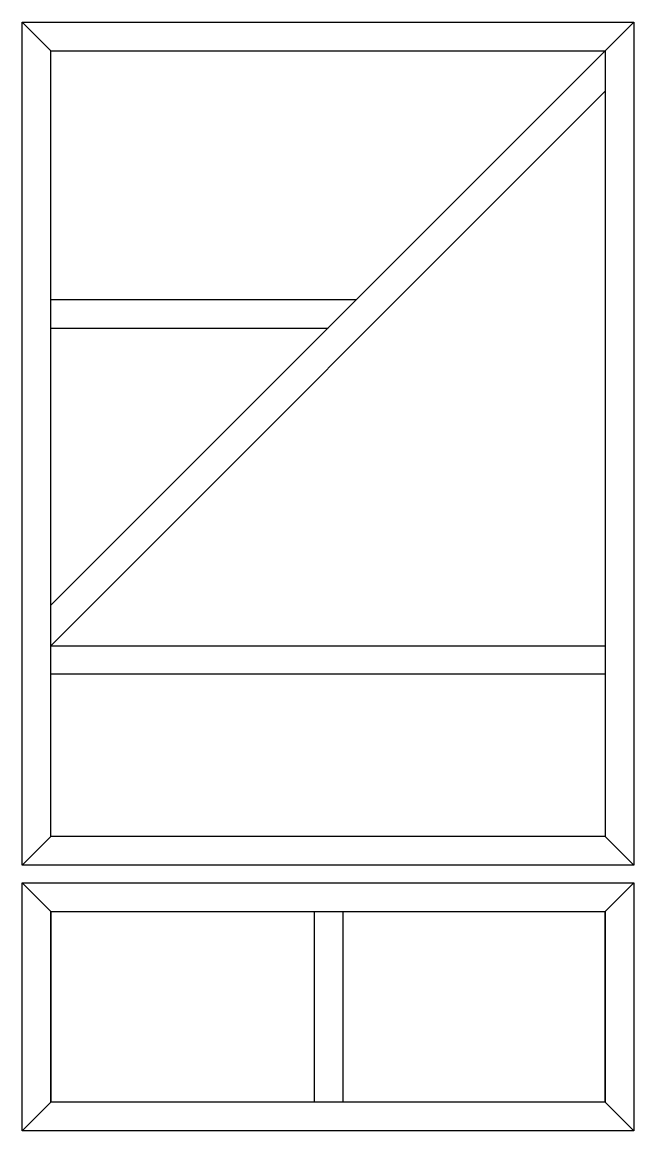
# Model space of a CAD drawing. Header units: inches. Extents: x -1596095 to 1052762, y -907497 to 506843.
# Drawn here: x -207550 to -207144, y -575958 to -575221 of the extents above; entities that cross this region are included whole.
import ezdxf

# ---------------------------------------------------------------- set-up
doc = ezdxf.new("R2010")
doc.units = ezdxf.units.IN
doc.header["$LTSCALE"] = 25
doc.header["$MEASUREMENT"] = 0
doc.layers.add('ramka', color=7, linetype='Continuous', lineweight=13)

msp = doc.modelspace()

# ---------------------------------------------------------------- linework, layer by layer
at = {"layer": 'ramka', "lineweight": 30, "ltscale": 3}
for p, q in [((-207550.37, -575221.09), (-207531.37, -575240.09)), ((-207531.37, -575608.49), (-207143.97, -575221.09)), ((-207162.97, -575240.09), (-207143.97, -575221.09)), ((-207531.37, -575635.36), (-207162.97, -575266.96)), ((-207531.37, -575405.29), (-207328.17, -575405.29)), ((-207531.37, -575424.29), (-207347.17, -575424.29)), ((-207550.37, -575781.09), (-207531.37, -575762.09)), ((-207162.97, -575762.09), (-207143.97, -575781.09)), ((-207550.37, -575792.85), (-207531.37, -575811.85)), ((-207143.97, -575792.85), (-207162.97, -575811.85)), ((-207531.37, -575811.85), (-207531.37, -575938.68)), ((-207356.17, -575938.68), (-207356.17, -575811.85)), ((-207337.17, -575938.68), (-207337.17, -575811.85)), ((-207162.97, -575811.85), (-207162.97, -575938.68)), ((-207162.97, -575938.68), (-207162.97, -575811.85)), ((-207531.37, -575938.68), (-207550.37, -575957.68)), ((-207162.97, -575938.68), (-207143.97, -575957.68))]:
    msp.add_line(p, q, dxfattribs=at)
at = {"layer": 'ramka', "color": 7, "lineweight": 30, "ltscale": 2}
for p, q in [((-207531.37, -575635.36), (-207162.97, -575635.36)), ((-207162.97, -575635.36), (-207162.97, -575654.36)), ((-207162.97, -575654.36), (-207531.37, -575654.36))]:
    msp.add_line(p, q, dxfattribs=at)
at = {"layer": 'ramka', "lineweight": 30, "ltscale": 3}
for points in [[(-207143.97, -575781.09), (-207550.37, -575781.09), (-207550.37, -575221.09), (-207143.97, -575221.09)], [(-207162.97, -575762.09), (-207531.37, -575762.09), (-207531.37, -575240.09), (-207162.97, -575240.09)], [(-207550.37, -575792.85), (-207143.97, -575792.85), (-207143.97, -575957.68), (-207550.37, -575957.68)], [(-207531.37, -575811.85), (-207162.97, -575811.85), (-207162.97, -575938.68), (-207531.37, -575938.68)]]:
    msp.add_lwpolyline(points, close=True, dxfattribs=at)

doc.saveas('drawing.dxf')
